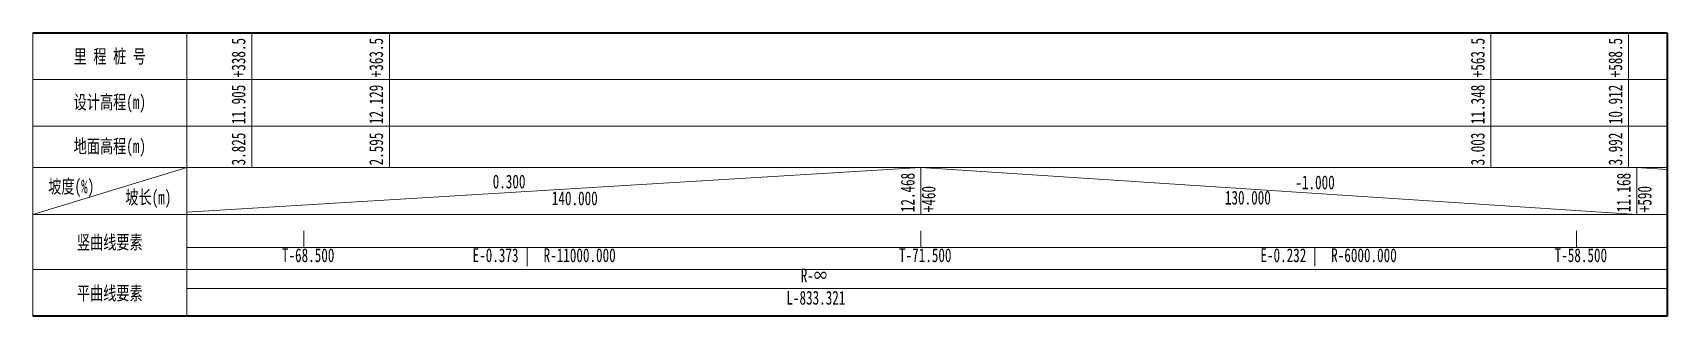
# Model space of a CAD drawing. Extents: x -2611510 to 954358, y -247163 to 181535.
# Drawn here: x 107520 to 404308, y -143113 to -91613 of the extents above; entities that cross this region are included whole.
import ezdxf
from ezdxf.enums import TextEntityAlignment as Align

# ---------------------------------------------------------------- set-up
doc = ezdxf.new("R2010")
doc.units = 0
doc.linetypes.add('DASH', pattern=[0.35, 0.25, -0.1])
doc.layers.add('地铁', color=4, linetype='Continuous')
for name, color, linetype, lineweight in [('文字', 7, 'Continuous', 15), ('表格粗线', 7, 'Continuous', 35), ('表格细线', 1, 'Continuous', 18)]:
    doc.layers.add(name, color=color, linetype=linetype, lineweight=lineweight)
doc.styles.get("Standard").update_dxf_attribs({"font": '仿宋_GB2312.TTF', "width": 0.7})

msp = doc.modelspace()

# ---------------------------------------------------------------- texts
at = {"layer": '文字', "width": 0.7}
for s, p in [('里 程 桩 号', (121520.2, -95863.2)), ('设计高程(m)', (121520.2, -104363.2)), ('地面高程(m)', (121520.2, -112363.2)), ('竖曲线要素', (121520.2, -129613.2)), ('平曲线要素', (121520.2, -138863.2))]:
    msp.add_text(s, height=2500, dxfattribs=at).set_placement(p, align=Align.MIDDLE)
for s, p in [('+338.5', (146881.5, -99713.2)), ('+363.5', (171881.5, -99713.2)), ('+563.5', (371881.5, -99713.2)), ('+588.5', (396881.5, -99713.2)), ('11.905', (146881.5, -108213.2)), ('12.129', (171881.5, -108213.2)), ('11.348', (371881.5, -108213.2)), ('10.912', (396881.5, -108213.2)), ('3.825', (146881.5, -115713.2)), ('2.595', (171881.5, -115713.2)), ('3.003', (371881.5, -115713.2)), ('3.992', (396881.5, -115713.2)), ('12.468', (268381.5, -124213.2)), ('11.168', (398381.5, -124213.2)), ('+460', (272181.5, -124213.2)), ('+590', (402181.5, -124213.2))]:
    msp.add_text(s, height=2500, rotation=90, dxfattribs=at).set_placement(p, align=Align.BOTTOM_LEFT)
for s, p in [('坡度(%)', (114520.2, -119525.8)), ('坡长(m)', (128520.2, -121502.4))]:
    msp.add_text(s, height=2500, dxfattribs=at).set_placement(p, align=Align.MIDDLE_CENTER)
for s, p in [('0.300', (191037.8, -120635.6)), ('-1.000', (336781.5, -120790.7)), ('140.000', (201781.5, -123680.5)), ('130.000', (323987.8, -123567.3)), ('T-68.500', (152773.6, -134017.9)), ('E-0.373', (187392.4, -134017.9)), ('R-11000.000', (200281.5, -134017.9)), ('T-71.500', (264816.5, -134017.9)), ('E-0.232', (330432.1, -134017.9)), ('R-6000.000', (343281.5, -134017.9)), ('T-58.500', (383850.6, -134017.9)), ('R-∞', (246977.8, -137691.8))]:
    msp.add_text(s, height=2500, dxfattribs=at).set_placement(p, align=Align.BOTTOM_LEFT)
msp.add_text('L-833.321', height=2500, dxfattribs=at).set_placement((244363.6, -138491.8), align=Align.TOP_LEFT)

# ---------------------------------------------------------------- blocks, each defined once
blk = doc.blocks.new('天津2000地铁')
blk.add_xline((-17953.76, -215332.13), (-0.996537206, 0.083148049))
blk.add_xline((-17953.76, -215332.13), (-0.996537206, 0.083148049))
at = {"layer": '地铁', "color": 8, "linetype": 'DASH', "ltscale": 10000}
for p, q in [((-1.95, 38.82), (-1.78, 39.81)), ((-1.78, 39.81), (-1.71, 40.24)), ((-1.6, 38.76), (-1.44, 39.75)), ((-1.44, 39.75), (-1.36, 40.21)), ((3.83, 37.87), (3.99, 38.85)), ((3.99, 38.85), (4.14, 39.75)), ((4.17, 37.81), (4.33, 38.79)), ((4.33, 38.79), (4.49, 39.72)), ((49.89, 35.49), (49.88, 35.93)), ((50.24, 35.5), (50.23, 35.9)), ((49.9, 34.49), (49.89, 35.49)), ((49.91, 33.5), (49.9, 34.49)), ((49.93, 32.5), (49.91, 33.5)), ((50.25, 34.5), (50.24, 35.5)), ((50.26, 33.5), (50.25, 34.5)), ((50.28, 32.5), (50.26, 33.5)), ((55.75, 34.57), (55.74, 35.44)), ((55.76, 33.57), (55.75, 34.57)), ((55.78, 32.57), (55.76, 33.57)), ((56.1, 34.58), (56.09, 35.42)), ((56.11, 33.58), (56.1, 34.58)), ((56.13, 32.57), (56.11, 33.58)), ((49.94, 31.5), (49.93, 32.5)), ((49.95, 30.51), (49.94, 31.5)), ((49.96, 29.51), (49.95, 30.51)), ((50.29, 31.51), (50.28, 32.5)), ((50.3, 30.51), (50.29, 31.51)), ((50.31, 29.51), (50.3, 30.51)), ((55.79, 31.57), (55.78, 32.57)), ((55.8, 30.56), (55.79, 31.57)), ((55.81, 29.56), (55.8, 30.56)), ((56.14, 31.57), (56.13, 32.57)), ((56.15, 30.57), (56.14, 31.57)), ((56.16, 29.57), (56.15, 30.57)), ((49.97, 28.51), (49.96, 29.51)), ((49.98, 27.51), (49.97, 28.51)), ((49.99, 26.52), (49.98, 27.51)), ((50.32, 28.51), (50.31, 29.51)), ((50.33, 27.52), (50.32, 28.51)), ((50.34, 26.52), (50.33, 27.52)), ((55.82, 28.56), (55.81, 29.56)), ((55.83, 27.56), (55.82, 28.56)), ((55.83, 26.56), (55.83, 27.56)), ((56.17, 28.56), (56.16, 29.57)), ((56.18, 27.56), (56.17, 28.56)), ((56.18, 26.56), (56.18, 27.56)), ((49.99, 25.52), (49.99, 26.52)), ((50, 24.52), (49.99, 25.52)), ((50, 23.53), (50, 24.52)), ((50.34, 25.52), (50.34, 26.52)), ((50.35, 24.52), (50.34, 25.52)), ((50.35, 23.53), (50.35, 24.52)), ((55.84, 25.55), (55.83, 26.55)), ((55.85, 24.55), (55.84, 25.55)), ((55.85, 23.55), (55.85, 24.55)), ((56.19, 25.56), (56.18, 26.56)), ((56.2, 24.55), (56.19, 25.56)), ((56.2, 23.55), (56.2, 24.55)), ((50, 22.53), (50, 23.53)), ((50.01, 21.53), (50, 22.53)), ((50.01, 20.54), (50.01, 21.53)), ((50.35, 22.53), (50.35, 23.53)), ((50.36, 21.53), (50.35, 22.53)), ((50.36, 20.54), (50.36, 21.53)), ((55.85, 22.54), (55.85, 23.55)), ((55.86, 21.54), (55.85, 22.54)), ((55.86, 20.54), (55.86, 21.54)), ((56.2, 22.55), (56.2, 23.55)), ((56.21, 21.54), (56.2, 22.55)), ((56.21, 20.54), (56.21, 21.54)), ((50, 17.55), (50.01, 18.54)), ((50.01, 19.54), (50.01, 20.54)), ((50.01, 18.54), (50.01, 19.54)), ((50.35, 17.55), (50.36, 18.54)), ((50.36, 19.54), (50.36, 20.54)), ((50.36, 18.54), (50.36, 19.54)), ((55.85, 17.53), (55.86, 18.53)), ((55.86, 19.54), (55.86, 20.54)), ((55.86, 18.53), (55.86, 19.54)), ((56.2, 17.53), (56.21, 18.53)), ((56.21, 19.53), (56.21, 20.54)), ((56.21, 18.53), (56.21, 19.53)), ((49.99, 15.55), (50, 16.55)), ((50, 16.55), (50, 17.55)), ((50.34, 15.55), (50.35, 16.55)), ((50.35, 16.55), (50.35, 17.55)), ((55.84, 15.52), (55.85, 16.53)), ((55.85, 16.53), (55.85, 17.53)), ((56.19, 15.52), (56.2, 16.52)), ((56.2, 16.52), (56.2, 17.53)), ((-7.46, -0.7), (-7.35, 0.3)), ((-7.35, 0.3), (-7.23, 1.3)), ((-7.23, 1.3), (-7.12, 2.29)), ((-7.12, -0.74), (-7, 0.26)), ((-7, 0.26), (-6.88, 1.26)), ((-6.88, 1.26), (-6.77, 2.25)), ((-1.54, -0.37), (-1.42, 0.62)), ((-1.42, 0.62), (-1.31, 1.61)), ((-1.19, -0.41), (-1.07, 0.58)), ((-1.07, 0.58), (-0.96, 1.57)), ((-7.8, -3.69), (-7.69, -2.69)), ((-7.69, -2.69), (-7.58, -1.69)), ((-7.58, -1.69), (-7.46, -0.7)), ((-7.45, -3.73), (-7.34, -2.73)), ((-7.34, -2.73), (-7.23, -1.73)), ((-7.23, -1.73), (-7.12, -0.74)), ((-1.88, -3.34), (-1.76, -2.35)), ((-1.76, -2.35), (-1.65, -1.36)), ((-1.65, -1.36), (-1.54, -0.37)), ((-1.53, -3.38), (-1.42, -2.39)), ((-1.42, -2.39), (-1.3, -1.4)), ((-1.3, -1.4), (-1.19, -0.41)), ((-8.13, -6.68), (-8.02, -5.68)), ((-8.02, -5.68), (-7.91, -4.68)), ((-7.91, -4.68), (-7.8, -3.69)), ((-7.78, -6.72), (-7.67, -5.72)), ((-7.67, -5.72), (-7.56, -4.72)), ((-7.56, -4.72), (-7.45, -3.73)), ((-2.2, -6.31), (-2.1, -5.32)), ((-2.1, -5.32), (-1.99, -4.33)), ((-1.99, -4.33), (-1.88, -3.34)), ((-1.86, -6.35), (-1.75, -5.36)), ((-1.75, -5.36), (-1.64, -4.37)), ((-1.64, -4.37), (-1.53, -3.38)), ((-8.45, -9.67), (-8.34, -8.68)), ((-8.34, -8.68), (-8.23, -7.68)), ((-8.23, -7.68), (-8.13, -6.68)), ((-8.1, -9.71), (-7.99, -8.71)), ((-7.99, -8.71), (-7.89, -7.71)), ((-7.89, -7.71), (-7.78, -6.72)), ((-2.52, -9.29), (-2.42, -8.3)), ((-2.42, -8.3), (-2.31, -7.31)), ((-2.31, -7.31), (-2.2, -6.31)), ((-2.17, -9.32), (-2.07, -8.33)), ((-2.07, -8.33), (-1.96, -7.34)), ((-1.96, -7.34), (-1.86, -6.35)), ((-8.75, -12.67), (-8.65, -11.67)), ((-8.65, -11.67), (-8.55, -10.67)), ((-8.55, -10.67), (-8.45, -9.67)), ((-8.41, -12.7), (-8.3, -11.7)), ((-8.3, -11.7), (-8.2, -10.71)), ((-8.2, -10.71), (-8.1, -9.71)), ((-2.83, -12.26), (-2.73, -11.27)), ((-2.73, -11.27), (-2.63, -10.28)), ((-2.63, -10.28), (-2.52, -9.29)), ((-2.48, -12.3), (-2.38, -11.31)), ((-2.38, -11.31), (-2.28, -10.32)), ((-2.28, -10.32), (-2.17, -9.32)), ((-9.05, -15.66), (-8.96, -14.66)), ((-8.96, -14.66), (-8.85, -13.66)), ((-8.85, -13.66), (-8.75, -12.67)), ((-8.71, -15.69), (-8.61, -14.7)), ((-8.61, -14.7), (-8.51, -13.7)), ((-8.51, -13.7), (-8.41, -12.7)), ((-3.13, -15.24), (-3.03, -14.25)), ((-3.03, -14.25), (-2.93, -13.26)), ((-2.93, -13.26), (-2.83, -12.26)), ((-2.79, -15.28), (-2.69, -14.28)), ((-2.69, -14.28), (-2.59, -13.29)), ((-2.59, -13.29), (-2.48, -12.3)), ((-9.35, -18.65), (-9.25, -17.65)), ((-9.25, -17.65), (-9.15, -16.66)), ((-9.15, -16.66), (-9.05, -15.66)), ((-9, -18.69), (-8.9, -17.69)), ((-8.9, -17.69), (-8.8, -16.69)), ((-8.8, -16.69), (-8.71, -15.69)), ((-3.43, -18.22), (-3.33, -17.23)), ((-3.33, -17.23), (-3.23, -16.23)), ((-3.23, -16.23), (-3.13, -15.24)), ((-3.08, -18.25), (-2.98, -17.26)), ((-2.98, -17.26), (-2.88, -16.27)), ((-2.88, -16.27), (-2.79, -15.28)), ((-9.63, -21.65), (-9.54, -20.65)), ((-9.54, -20.65), (-9.44, -19.65)), ((-9.44, -19.65), (-9.35, -18.65)), ((-9.28, -21.68), (-9.19, -20.68)), ((-9.19, -20.68), (-9.1, -19.68)), ((-9.1, -19.68), (-9, -18.69)), ((-3.71, -21.2), (-3.62, -20.21)), ((-3.62, -20.21), (-3.52, -19.21)), ((-3.52, -19.21), (-3.43, -18.22)), ((-3.37, -21.23), (-3.27, -20.24)), ((-3.27, -20.24), (-3.18, -19.25)), ((-3.18, -19.25), (-3.08, -18.25)), ((48.96, -20.91), (49.01, -19.91)), ((49.01, -19.91), (49.06, -18.92)), ((49.3, -20.93), (49.36, -19.93)), ((49.36, -19.93), (49.4, -18.93)), ((54.8, -21.21), (54.85, -20.21)), ((54.85, -20.21), (54.9, -19.21)), ((55.15, -21.23), (55.2, -20.22)), ((55.2, -20.22), (55.25, -19.22)), ((-9.91, -24.64), (-9.82, -23.64)), ((-9.82, -23.64), (-9.73, -22.64)), ((-9.73, -22.64), (-9.63, -21.65)), ((-9.56, -24.67), (-9.47, -23.67)), ((-9.47, -23.67), (-9.38, -22.68)), ((-9.38, -22.68), (-9.28, -21.68)), ((-4, -24.18), (-3.9, -23.19)), ((-3.9, -23.19), (-3.81, -22.19)), ((-3.81, -22.19), (-3.71, -21.2)), ((-3.65, -24.21), (-3.55, -23.22)), ((-3.55, -23.22), (-3.46, -22.23)), ((-3.46, -22.23), (-3.37, -21.23)), ((48.8, -23.89), (48.85, -22.9)), ((48.85, -22.9), (48.9, -21.9)), ((48.9, -21.9), (48.96, -20.91)), ((49.15, -23.91), (49.2, -22.92)), ((49.2, -22.92), (49.25, -21.92)), ((49.25, -21.92), (49.3, -20.93)), ((54.64, -24.21), (54.69, -23.21)), ((54.69, -23.21), (54.75, -22.21)), ((54.75, -22.21), (54.8, -21.21)), ((54.99, -24.23), (55.04, -23.23)), ((55.04, -23.23), (55.1, -22.23)), ((55.1, -22.23), (55.15, -21.23)), ((-10.19, -27.63), (-10.1, -26.63)), ((-10.1, -26.63), (-10, -25.64)), ((-10, -25.64), (-9.91, -24.64)), ((-9.84, -27.66), (-9.75, -26.67)), ((-9.75, -26.67), (-9.66, -25.67)), ((-9.66, -25.67), (-9.56, -24.67)), ((-4.27, -27.16), (-4.18, -26.17)), ((-4.18, -26.17), (-4.09, -25.17)), ((-4.09, -25.17), (-4, -24.18)), ((-3.92, -27.19), (-3.83, -26.2)), ((-3.83, -26.2), (-3.74, -25.21)), ((-3.74, -25.21), (-3.65, -24.21)), ((48.63, -26.88), (48.69, -25.88)), ((48.69, -25.88), (48.74, -24.89)), ((48.74, -24.89), (48.8, -23.89)), ((48.98, -26.9), (49.03, -25.9)), ((49.03, -25.9), (49.09, -24.91)), ((49.09, -24.91), (49.15, -23.91)), ((54.47, -27.22), (54.53, -26.22)), ((54.53, -26.22), (54.58, -25.21)), ((54.58, -25.21), (54.64, -24.21)), ((54.82, -27.24), (54.88, -26.24)), ((54.88, -26.24), (54.93, -25.23)), ((54.93, -25.23), (54.99, -24.23)), ((-10.46, -30.62), (-10.37, -29.63)), ((-10.37, -29.63), (-10.28, -28.63)), ((-10.28, -28.63), (-10.19, -27.63)), ((-10.11, -30.66), (-10.02, -29.66)), ((-10.02, -29.66), (-9.93, -28.66)), ((-9.93, -28.66), (-9.84, -27.66)), ((-4.54, -30.15), (-4.45, -29.15)), ((-4.45, -29.15), (-4.36, -28.16)), ((-4.36, -28.16), (-4.27, -27.16)), ((-4.19, -30.18), (-4.1, -29.18)), ((-4.1, -29.18), (-4.01, -28.19)), ((-4.01, -28.19), (-3.92, -27.19)), ((48.45, -29.86), (48.51, -28.87)), ((48.51, -28.87), (48.57, -27.87)), ((48.57, -27.87), (48.63, -26.88)), ((48.8, -29.88), (48.86, -28.89)), ((48.86, -28.89), (48.92, -27.89)), ((48.92, -27.89), (48.98, -26.9)), ((54.29, -30.22), (54.35, -29.22)), ((54.35, -29.22), (54.41, -28.22)), ((54.41, -28.22), (54.47, -27.22)), ((54.64, -30.24), (54.7, -29.24)), ((54.7, -29.24), (54.76, -28.24)), ((54.76, -28.24), (54.82, -27.24)), ((-10.72, -33.62), (-10.63, -32.62)), ((-10.63, -32.62), (-10.54, -31.62)), ((-10.54, -31.62), (-10.46, -30.62)), ((-10.28, -32.65), (-10.2, -31.65)), ((-10.2, -31.65), (-10.11, -30.66)), ((-4.8, -33.13), (-4.72, -32.14)), ((-4.72, -32.14), (-4.63, -31.14)), ((-4.63, -31.14), (-4.54, -30.15)), ((-4.46, -33.16), (-4.37, -32.17)), ((-4.37, -32.17), (-4.28, -31.17)), ((-4.28, -31.17), (-4.19, -30.18)), ((48.26, -32.85), (48.33, -31.85)), ((48.33, -31.85), (48.39, -30.86)), ((48.39, -30.86), (48.45, -29.86)), ((48.61, -32.87), (48.67, -31.87)), ((48.67, -31.87), (48.74, -30.88)), ((48.74, -30.88), (48.8, -29.88)), ((54.1, -33.22), (54.16, -32.22)), ((54.16, -32.22), (54.23, -31.22)), ((54.23, -31.22), (54.29, -30.22)), ((54.45, -33.25), (54.51, -32.25)), ((54.51, -32.25), (54.58, -31.24)), ((54.58, -31.24), (54.64, -30.24)), ((-10.98, -36.61), (-10.89, -35.61)), ((-10.89, -35.61), (-10.81, -34.61)), ((-10.81, -34.61), (-10.72, -33.62)), ((-10.54, -35.64), (-10.46, -34.64)), ((-10.46, -34.64), (-10.37, -33.65)), ((-10.37, -33.65), (-10.28, -32.65)), ((-5.07, -36.12), (-4.98, -35.12)), ((-4.98, -35.12), (-4.89, -34.13)), ((-4.89, -34.13), (-4.8, -33.13)), ((-4.72, -36.15), (-4.63, -35.15)), ((-4.63, -35.15), (-4.54, -34.16)), ((-4.54, -34.16), (-4.46, -33.16)), ((48.07, -35.83), (48.13, -34.84)), ((48.13, -34.84), (48.2, -33.84)), ((48.2, -33.84), (48.26, -32.85)), ((48.42, -35.86), (48.48, -34.86)), ((48.48, -34.86), (48.55, -33.86)), ((48.55, -33.86), (48.61, -32.87)), ((53.9, -36.22), (53.97, -35.22)), ((53.97, -35.22), (54.04, -34.22)), ((54.04, -34.22), (54.1, -33.22)), ((54.25, -36.25), (54.32, -35.25)), ((54.32, -35.25), (54.38, -34.25)), ((54.38, -34.25), (54.45, -33.25)), ((-11.15, -38.6), (-11.07, -37.61)), ((-11.07, -37.61), (-10.98, -36.61)), ((-10.8, -38.63), (-10.72, -37.64)), ((-10.72, -37.64), (-10.63, -36.64)), ((-10.63, -36.64), (-10.54, -35.64)), ((-5.32, -39.1), (-5.24, -38.11)), ((-5.24, -38.11), (-5.15, -37.11)), ((-5.15, -37.11), (-5.07, -36.12)), ((-4.97, -39.13), (-4.89, -38.14)), ((-4.89, -38.14), (-4.8, -37.14)), ((-4.8, -37.14), (-4.72, -36.15)), ((47.86, -38.82), (47.93, -37.82)), ((47.93, -37.82), (48, -36.83)), ((48, -36.83), (48.07, -35.83)), ((48.21, -38.84), (48.28, -37.85)), ((48.28, -37.85), (48.35, -36.85)), ((48.35, -36.85), (48.42, -35.86)), ((53.7, -39.22), (53.77, -38.22)), ((53.77, -38.22), (53.84, -37.22)), ((53.84, -37.22), (53.9, -36.22)), ((54.05, -39.25), (54.12, -38.25)), ((54.12, -38.25), (54.18, -37.25)), ((54.18, -37.25), (54.25, -36.25)), ((-11.41, -41.6), (-11.32, -40.6)), ((-11.32, -40.6), (-11.24, -39.6)), ((-11.24, -39.6), (-11.15, -38.6)), ((-11.06, -41.62), (-10.97, -40.63)), ((-10.97, -40.63), (-10.89, -39.63)), ((-10.89, -39.63), (-10.8, -38.63)), ((-5.58, -42.09), (-5.49, -41.09)), ((-5.49, -41.09), (-5.41, -40.1)), ((-5.41, -40.1), (-5.32, -39.1)), ((-5.23, -42.12), (-5.14, -41.12)), ((-5.14, -41.12), (-5.06, -40.13)), ((-5.06, -40.13), (-4.97, -39.13)), ((47.65, -41.8), (47.72, -40.81)), ((47.72, -40.81), (47.79, -39.81)), ((47.79, -39.81), (47.86, -38.82)), ((48, -41.83), (48.07, -40.83)), ((48.07, -40.83), (48.14, -39.84)), ((48.14, -39.84), (48.21, -38.84)), ((53.49, -42.22), (53.56, -41.22)), ((53.56, -41.22), (53.63, -40.22)), ((53.63, -40.22), (53.7, -39.22)), ((53.84, -42.25), (53.91, -41.25)), ((53.91, -41.25), (53.98, -40.25)), ((53.98, -40.25), (54.05, -39.25)), ((-11.66, -44.59), (-11.58, -43.59)), ((-11.58, -43.59), (-11.49, -42.59)), ((-11.49, -42.59), (-11.41, -41.6)), ((-11.31, -44.62), (-11.23, -43.62)), ((-11.23, -43.62), (-11.14, -42.62)), ((-11.14, -42.62), (-11.06, -41.62)), ((-5.83, -45.08), (-5.75, -44.08)), ((-5.75, -44.08), (-5.66, -43.08)), ((-5.66, -43.08), (-5.58, -42.09)), ((-5.48, -45.11), (-5.4, -44.11)), ((-5.4, -44.11), (-5.31, -43.11)), ((-5.31, -43.11), (-5.23, -42.12)), ((47.43, -44.79), (47.51, -43.79)), ((47.51, -43.79), (47.58, -42.8)), ((47.58, -42.8), (47.65, -41.8)), ((47.78, -44.81), (47.86, -43.82)), ((47.86, -43.82), (47.93, -42.82)), ((47.93, -42.82), (48, -41.83)), ((53.27, -45.22), (53.34, -44.22)), ((53.34, -44.22), (53.41, -43.22)), ((53.41, -43.22), (53.49, -42.22)), ((53.62, -45.25), (53.69, -44.25)), ((53.69, -44.25), (53.76, -43.25)), ((53.76, -43.25), (53.84, -42.25)), ((-11.91, -47.58), (-11.83, -46.58)), ((-11.83, -46.58), (-11.74, -45.58)), ((-11.74, -45.58), (-11.66, -44.59)), ((-11.56, -47.61), (-11.48, -46.61)), ((-11.48, -46.61), (-11.39, -45.61)), ((-11.39, -45.61), (-11.31, -44.62)), ((-6.08, -48.07), (-6, -47.07)), ((-6, -47.07), (-5.91, -46.07)), ((-5.91, -46.07), (-5.83, -45.08)), ((-5.73, -48.09), (-5.65, -47.1)), ((-5.65, -47.1), (-5.56, -46.1)), ((-5.56, -46.1), (-5.48, -45.11)), ((47.21, -47.77), (47.29, -46.78)), ((47.29, -46.78), (47.36, -45.78)), ((47.36, -45.78), (47.43, -44.79)), ((47.56, -47.8), (47.64, -46.81)), ((47.64, -46.81), (47.71, -45.81)), ((47.71, -45.81), (47.78, -44.81)), ((53.04, -48.22), (53.12, -47.22)), ((53.12, -47.22), (53.19, -46.22)), ((53.19, -46.22), (53.27, -45.22)), ((53.39, -48.24), (53.47, -47.25)), ((53.47, -47.25), (53.54, -46.25)), ((53.54, -46.25), (53.62, -45.25)), ((-12.16, -50.57), (-12.08, -49.57)), ((-12.08, -49.57), (-11.99, -48.57)), ((-11.99, -48.57), (-11.91, -47.58)), ((-11.81, -50.6), (-11.73, -49.6)), ((-11.73, -49.6), (-11.64, -48.6)), ((-11.64, -48.6), (-11.56, -47.61)), ((-6.33, -51.05), (-6.25, -50.06)), ((-6.25, -50.06), (-6.16, -49.06)), ((-6.16, -49.06), (-6.08, -48.07)), ((-5.98, -51.08), (-5.9, -50.09)), ((-5.9, -50.09), (-5.81, -49.09)), ((-5.81, -49.09), (-5.73, -48.09)), ((46.98, -50.76), (47.06, -49.77)), ((47.06, -49.77), (47.14, -48.77)), ((47.14, -48.77), (47.21, -47.77)), ((47.33, -50.79), (47.41, -49.79)), ((47.41, -49.79), (47.48, -48.8)), ((47.48, -48.8), (47.56, -47.8)), ((52.82, -51.21), (52.89, -50.22)), ((52.89, -50.22), (52.97, -49.22)), ((52.97, -49.22), (53.04, -48.22)), ((53.16, -51.24), (53.24, -50.24)), ((53.24, -50.24), (53.32, -49.24)), ((53.32, -49.24), (53.39, -48.24)), ((-48.1, -481.3), (-12.33, -52.56)), ((-47.75, -481.34), (-11.98, -52.59)), ((-42.28, -481.88), (-6.5, -53.05)), ((-41.93, -481.91), (-6.15, -53.08)), ((-12.33, -52.56), (-12.24, -51.56)), ((-12.24, -51.56), (-12.16, -50.57)), ((-11.98, -52.59), (-11.89, -51.59)), ((-11.89, -51.59), (-11.81, -50.6)), ((-6.5, -53.05), (-6.41, -52.05)), ((-6.41, -52.05), (-6.33, -51.05)), ((-6.15, -53.08), (-6.06, -52.08)), ((-6.06, -52.08), (-5.98, -51.08)), ((46.75, -53.75), (46.83, -52.75)), ((46.83, -52.75), (46.91, -51.76)), ((46.91, -51.76), (46.98, -50.76)), ((47.1, -53.77), (47.18, -52.78)), ((47.18, -52.78), (47.25, -51.78)), ((47.25, -51.78), (47.33, -50.79)), ((52.58, -54.21), (52.66, -53.21)), ((52.66, -53.21), (52.74, -52.21)), ((52.74, -52.21), (52.82, -51.21)), ((52.93, -54.24), (53.01, -53.24)), ((53.01, -53.24), (53.09, -52.24)), ((53.09, -52.24), (53.16, -51.24)), ((46.51, -56.73), (46.59, -55.74)), ((46.59, -55.74), (46.67, -54.74)), ((46.67, -54.74), (46.75, -53.75)), ((46.86, -56.76), (46.94, -55.77)), ((46.94, -55.77), (47.02, -54.77)), ((47.02, -54.77), (47.1, -53.77)), ((52.34, -57.2), (52.42, -56.2)), ((52.42, -56.2), (52.5, -55.21)), ((52.5, -55.21), (52.58, -54.21)), ((52.69, -57.23), (52.77, -56.23)), ((52.77, -56.23), (52.85, -55.23)), ((52.85, -55.23), (52.93, -54.24)), ((46.27, -59.72), (46.35, -58.73)), ((46.35, -58.73), (46.43, -57.73)), ((46.43, -57.73), (46.51, -56.73)), ((46.62, -59.75), (46.7, -58.75)), ((46.7, -58.75), (46.78, -57.76)), ((46.78, -57.76), (46.86, -56.76)), ((52.1, -60.2), (52.18, -59.2)), ((52.18, -59.2), (52.26, -58.2)), ((52.26, -58.2), (52.34, -57.2)), ((52.45, -60.22), (52.53, -59.23)), ((52.53, -59.23), (52.61, -58.23)), ((52.61, -58.23), (52.69, -57.23)), ((46.03, -62.71), (46.11, -61.71)), ((46.11, -61.71), (46.19, -60.72)), ((46.19, -60.72), (46.27, -59.72)), ((46.38, -62.74), (46.46, -61.74)), ((46.46, -61.74), (46.54, -60.75)), ((46.54, -60.75), (46.62, -59.75)), ((51.86, -63.19), (51.94, -62.19)), ((51.94, -62.19), (52.02, -61.19)), ((52.02, -61.19), (52.1, -60.2)), ((52.21, -63.22), (52.29, -62.22)), ((52.29, -62.22), (52.37, -61.22)), ((52.37, -61.22), (52.45, -60.22)), ((45.78, -65.7), (45.86, -64.7)), ((45.86, -64.7), (45.95, -63.7)), ((45.95, -63.7), (46.03, -62.71)), ((46.13, -65.73), (46.21, -64.73)), ((46.21, -64.73), (46.29, -63.73)), ((46.29, -63.73), (46.38, -62.74)), ((51.61, -66.18), (51.69, -65.18)), ((51.69, -65.18), (51.78, -64.18)), ((51.78, -64.18), (51.86, -63.19)), ((51.96, -66.21), (52.04, -65.21)), ((52.04, -65.21), (52.12, -64.21)), ((52.12, -64.21), (52.21, -63.22)), ((45.53, -68.69), (45.62, -67.69)), ((45.62, -67.69), (45.7, -66.69)), ((45.7, -66.69), (45.78, -65.7)), ((45.88, -68.71), (45.96, -67.72)), ((45.96, -67.72), (46.05, -66.72)), ((46.05, -66.72), (46.13, -65.73)), ((51.36, -69.17), (51.45, -68.17)), ((51.45, -68.17), (51.53, -67.18)), ((51.53, -67.18), (51.61, -66.18)), ((51.71, -69.2), (51.79, -68.2)), ((51.79, -68.2), (51.88, -67.21)), ((51.88, -67.21), (51.96, -66.21)), ((45.28, -71.67), (45.37, -70.68)), ((45.37, -70.68), (45.45, -69.68)), ((45.45, -69.68), (45.53, -68.69)), ((45.63, -71.7), (45.72, -70.71)), ((45.72, -70.71), (45.8, -69.71)), ((45.8, -69.71), (45.88, -68.71)), ((51.11, -72.16), (51.2, -71.16)), ((51.2, -71.16), (51.28, -70.17)), ((51.28, -70.17), (51.36, -69.17)), ((51.46, -72.19), (51.55, -71.19)), ((51.55, -71.19), (51.63, -70.2)), ((51.63, -70.2), (51.71, -69.2)), ((10.62, -487.13), (45.12, -73.67)), ((10.97, -487.17), (45.47, -73.7)), ((16.44, -487.71), (50.95, -74.15)), ((16.79, -487.75), (51.3, -74.18)), ((45.12, -73.67), (45.2, -72.67)), ((45.2, -72.67), (45.28, -71.67)), ((45.47, -73.7), (45.55, -72.7)), ((45.55, -72.7), (45.63, -71.7)), ((50.95, -74.15), (51.03, -73.16)), ((51.03, -73.16), (51.11, -72.16)), ((51.3, -74.18), (51.38, -73.19)), ((51.38, -73.19), (51.46, -72.19)), ((-33.61, -382.2), (19.01, -386.59)), ((-33.59, -381.95), (19.03, -386.34)), ((-33.85, -385.09), (18.77, -389.48)), ((-33.83, -384.84), (18.79, -389.23)), ((-45.4, -449.01), (-45.32, -448.01)), ((-45.06, -449.04), (-44.97, -448.04)), ((-45.65, -452), (-45.57, -451)), ((-45.57, -451), (-45.49, -450.01)), ((-45.49, -450.01), (-45.4, -449.01)), ((-45.31, -452.03), (-45.22, -451.03)), ((-45.22, -451.03), (-45.14, -450.04)), ((-45.14, -450.04), (-45.06, -449.04)), ((-39.74, -451.49), (-39.66, -450.49)), ((-39.66, -450.49), (-39.58, -449.5)), ((-39.58, -449.5), (-39.49, -448.5)), ((-39.39, -451.52), (-39.31, -450.52)), ((-39.31, -450.52), (-39.23, -449.53)), ((-39.23, -449.53), (-39.14, -448.53)), ((-45.9, -454.99), (-45.82, -453.99)), ((-45.82, -453.99), (-45.74, -453)), ((-45.74, -453), (-45.65, -452)), ((-45.55, -455.02), (-45.47, -454.02)), ((-45.47, -454.02), (-45.39, -453.03)), ((-45.39, -453.03), (-45.31, -452.03)), ((-39.99, -454.48), (-39.91, -453.48)), ((-39.91, -453.48), (-39.82, -452.49)), ((-39.82, -452.49), (-39.74, -451.49)), ((-39.64, -454.51), (-39.56, -453.51)), ((-39.56, -453.51), (-39.48, -452.51)), ((-39.48, -452.51), (-39.39, -451.52)), ((13.32, -454.8), (13.4, -453.8)), ((13.4, -453.8), (13.48, -452.81)), ((13.67, -454.83), (13.75, -453.83)), ((13.75, -453.83), (13.83, -452.84)), ((19.23, -454.29), (19.31, -453.29)), ((19.58, -454.32), (19.66, -453.32)), ((-46.15, -457.98), (-46.07, -456.99)), ((-46.07, -456.99), (-45.99, -455.99)), ((-45.99, -455.99), (-45.9, -454.99)), ((-45.8, -458.01), (-45.72, -457.01)), ((-45.72, -457.01), (-45.64, -456.02)), ((-45.64, -456.02), (-45.55, -455.02)), ((-40.24, -457.47), (-40.15, -456.47)), ((-40.15, -456.47), (-40.07, -455.47)), ((-40.07, -455.47), (-39.99, -454.48)), ((-39.89, -457.49), (-39.81, -456.5)), ((-39.81, -456.5), (-39.72, -455.5)), ((-39.72, -455.5), (-39.64, -454.51)), ((13.07, -457.79), (13.15, -456.79)), ((13.15, -456.79), (13.23, -455.8)), ((13.23, -455.8), (13.32, -454.8)), ((13.42, -457.82), (13.5, -456.82)), ((13.5, -456.82), (13.58, -455.82)), ((13.58, -455.82), (13.67, -454.83)), ((18.98, -457.28), (19.06, -456.28)), ((19.06, -456.28), (19.15, -455.29)), ((19.15, -455.29), (19.23, -454.29)), ((19.33, -457.31), (19.41, -456.31)), ((19.41, -456.31), (19.5, -455.32)), ((19.5, -455.32), (19.58, -454.32)), ((-46.39, -460.98), (-46.31, -459.98)), ((-46.31, -459.98), (-46.23, -458.98)), ((-46.23, -458.98), (-46.15, -457.98)), ((-46.05, -461), (-45.96, -460.01)), ((-45.96, -460.01), (-45.88, -459.01)), ((-45.88, -459.01), (-45.8, -458.01)), ((-40.48, -460.45), (-40.4, -459.46)), ((-40.4, -459.46), (-40.32, -458.46)), ((-40.32, -458.46), (-40.24, -457.47)), ((-40.13, -460.48), (-40.05, -459.49)), ((-40.05, -459.49), (-39.97, -458.49)), ((-39.97, -458.49), (-39.89, -457.49)), ((12.82, -460.78), (12.9, -459.78)), ((12.9, -459.78), (12.98, -458.78)), ((12.98, -458.78), (13.07, -457.79)), ((13.17, -460.81), (13.25, -459.81)), ((13.25, -459.81), (13.33, -458.81)), ((13.33, -458.81), (13.42, -457.82)), ((18.73, -460.27), (18.81, -459.27)), ((18.81, -459.27), (18.9, -458.28)), ((18.9, -458.28), (18.98, -457.28)), ((19.08, -460.3), (19.16, -459.3)), ((19.16, -459.3), (19.25, -458.31)), ((19.25, -458.31), (19.33, -457.31)), ((-46.64, -463.97), (-46.56, -462.97)), ((-46.56, -462.97), (-46.48, -461.97)), ((-46.48, -461.97), (-46.39, -460.98)), ((-46.21, -463), (-46.13, -462)), ((-46.13, -462), (-46.05, -461)), ((-40.73, -463.44), (-40.64, -462.45)), ((-40.64, -462.45), (-40.56, -461.45)), ((-40.56, -461.45), (-40.48, -460.45)), ((-40.38, -463.47), (-40.3, -462.47)), ((-40.3, -462.47), (-40.21, -461.48)), ((-40.21, -461.48), (-40.13, -460.48)), ((12.56, -463.76), (12.65, -462.77)), ((12.65, -462.77), (12.73, -461.77)), ((12.73, -461.77), (12.82, -460.78)), ((12.91, -463.79), (13, -462.8)), ((13, -462.8), (13.08, -461.8)), ((13.08, -461.8), (13.17, -460.81)), ((18.48, -463.26), (18.56, -462.26)), ((18.56, -462.26), (18.65, -461.27)), ((18.65, -461.27), (18.73, -460.27)), ((18.83, -463.29), (18.91, -462.29)), ((18.91, -462.29), (18.99, -461.3)), ((18.99, -461.3), (19.08, -460.3)), ((-46.8, -465.97), (-46.72, -464.97)), ((-46.72, -464.97), (-46.64, -463.97)), ((-46.45, -465.99), (-46.37, -465)), ((-46.37, -465), (-46.29, -464)), ((-46.29, -464), (-46.21, -463)), ((-40.96, -466.43), (-40.89, -465.43)), ((-40.89, -465.43), (-40.81, -464.44)), ((-40.81, -464.44), (-40.73, -463.44)), ((-40.62, -466.46), (-40.54, -465.46)), ((-40.54, -465.46), (-40.46, -464.46)), ((-40.46, -464.46), (-40.38, -463.47)), ((12.31, -466.75), (12.39, -465.75)), ((12.39, -465.75), (12.48, -464.76)), ((12.48, -464.76), (12.56, -463.76)), ((12.66, -466.78), (12.74, -465.78)), ((12.74, -465.78), (12.83, -464.79)), ((12.83, -464.79), (12.91, -463.79)), ((18.22, -466.25), (18.31, -465.26)), ((18.31, -465.26), (18.39, -464.26)), ((18.39, -464.26), (18.48, -463.26)), ((18.57, -466.28), (18.66, -465.29)), ((18.66, -465.29), (18.74, -464.29)), ((18.74, -464.29), (18.83, -463.29)), ((-47.03, -468.96), (-46.95, -467.96)), ((-46.95, -467.96), (-46.88, -466.96)), ((-46.88, -466.96), (-46.8, -465.97)), ((-46.68, -468.99), (-46.61, -467.99)), ((-46.61, -467.99), (-46.53, -466.99)), ((-46.53, -466.99), (-46.45, -465.99)), ((-41.2, -469.41), (-41.12, -468.42)), ((-41.12, -468.42), (-41.04, -467.42)), ((-41.04, -467.42), (-40.96, -466.43)), ((-40.85, -469.44), (-40.77, -468.45)), ((-40.77, -468.45), (-40.69, -467.45)), ((-40.69, -467.45), (-40.62, -466.46)), ((12.05, -469.74), (12.14, -468.74)), ((12.14, -468.74), (12.22, -467.75)), ((12.22, -467.75), (12.31, -466.75)), ((12.4, -469.77), (12.49, -468.77)), ((12.49, -468.77), (12.57, -467.78)), ((12.57, -467.78), (12.66, -466.78)), ((17.97, -469.24), (18.05, -468.25)), ((18.05, -468.25), (18.14, -467.25)), ((18.14, -467.25), (18.22, -466.25)), ((18.32, -469.27), (18.4, -468.28)), ((18.4, -468.28), (18.49, -467.28)), ((18.49, -467.28), (18.57, -466.28)), ((-47.26, -471.96), (-47.19, -470.96)), ((-47.19, -470.96), (-47.11, -469.96)), ((-47.11, -469.96), (-47.03, -468.96)), ((-46.92, -471.98), (-46.84, -470.98)), ((-46.84, -470.98), (-46.76, -469.99)), ((-46.76, -469.99), (-46.68, -468.99)), ((-41.43, -472.4), (-41.35, -471.41)), ((-41.35, -471.41), (-41.28, -470.41)), ((-41.28, -470.41), (-41.2, -469.41)), ((-41.08, -472.43), (-41.01, -471.43)), ((-41.01, -471.43), (-40.93, -470.44)), ((-40.93, -470.44), (-40.85, -469.44)), ((11.79, -472.72), (11.88, -471.73)), ((11.88, -471.73), (11.97, -470.73)), ((11.97, -470.73), (12.05, -469.74)), ((12.14, -472.75), (12.23, -471.76)), ((12.23, -471.76), (12.31, -470.76)), ((12.31, -470.76), (12.4, -469.77)), ((17.71, -472.24), (17.79, -471.24)), ((17.79, -471.24), (17.88, -470.24)), ((17.88, -470.24), (17.97, -469.24)), ((18.06, -472.27), (18.14, -471.27)), ((18.14, -471.27), (18.23, -470.27)), ((18.23, -470.27), (18.32, -469.27)), ((-47.49, -474.95), (-47.42, -473.95)), ((-47.42, -473.95), (-47.34, -472.96)), ((-47.34, -472.96), (-47.26, -471.96)), ((-47.14, -474.98), (-47.07, -473.98)), ((-47.07, -473.98), (-46.99, -472.98)), ((-46.99, -472.98), (-46.92, -471.98)), ((-41.66, -475.39), (-41.58, -474.39)), ((-41.58, -474.39), (-41.51, -473.4)), ((-41.51, -473.4), (-41.43, -472.4)), ((-41.31, -475.41), (-41.23, -474.42)), ((-41.23, -474.42), (-41.16, -473.42)), ((-41.16, -473.42), (-41.08, -472.43)), ((11.53, -475.7), (11.62, -474.71)), ((11.62, -474.71), (11.7, -473.71)), ((11.7, -473.71), (11.79, -472.72)), ((11.88, -475.73), (11.96, -474.74)), ((11.96, -474.74), (12.05, -473.75)), ((12.05, -473.75), (12.14, -472.75)), ((17.44, -475.23), (17.53, -474.23)), ((17.53, -474.23), (17.62, -473.23)), ((17.62, -473.23), (17.71, -472.24)), ((17.79, -475.26), (17.88, -474.26)), ((17.88, -474.26), (17.97, -473.27)), ((17.97, -473.27), (18.06, -472.27)), ((-47.61, -476.5), (-47.57, -475.95)), ((-47.57, -475.95), (-47.49, -474.95)), ((-47.26, -476.53), (-47.22, -475.98)), ((-47.22, -475.98), (-47.14, -474.98)), ((-41.78, -476.98), (-41.73, -476.38)), ((-41.73, -476.38), (-41.66, -475.39)), ((-41.43, -477.01), (-41.38, -476.41)), ((-41.38, -476.41), (-41.31, -475.41)), ((11.26, -478.69), (11.35, -477.69)), ((11.35, -477.69), (11.44, -476.7)), ((11.44, -476.7), (11.53, -475.7)), ((11.61, -478.72), (11.7, -477.72)), ((11.7, -477.72), (11.79, -476.73)), ((11.79, -476.73), (11.88, -475.73)), ((17.17, -478.22), (17.26, -477.22)), ((17.26, -477.22), (17.35, -476.23)), ((17.35, -476.23), (17.44, -475.23)), ((17.52, -478.25), (17.61, -477.26)), ((17.61, -477.26), (17.7, -476.26)), ((17.7, -476.26), (17.79, -475.26)), ((11.01, -481.39), (11.07, -480.67)), ((11.07, -480.67), (11.17, -479.68)), ((11.17, -479.68), (11.26, -478.69)), ((11.36, -481.42), (11.42, -480.71)), ((11.42, -480.71), (11.51, -479.71)), ((11.51, -479.71), (11.61, -478.72)), ((16.9, -481.21), (16.99, -480.22)), ((16.99, -480.22), (17.08, -479.22)), ((17.08, -479.22), (17.17, -478.22)), ((17.25, -481.25), (17.34, -480.25)), ((17.34, -480.25), (17.43, -479.25)), ((17.43, -479.25), (17.52, -478.25)), ((16.84, -481.87), (16.9, -481.21)), ((17.19, -481.9), (17.25, -481.25))]:
    blk.add_line(p, q, dxfattribs=at)
for centre, radius, start, end in [((790.48, -91.95), 803.14, 170.6291, 173.26099), ((790.47, -91.95), 802.79, 170.6291, 173.26098), ((790.4, -91.94), 797.21, 170.62897, 173.26086), ((790.39, -91.94), 796.86, 170.62896, 173.26085), ((49.99, 26.52), 0.35, 0.3598, 0.4171), ((53.09, 26.54), 2.75, 0.3598, 0.4171), ((53.09, 26.54), 3.1, 0.3598, 0.4171), ((-746.85, 20.01), 796.86, 357.20007, 359.6797), ((-746.85, 20.01), 797.21, 357.20007, 359.67969), ((-746.93, 20.01), 802.79, 357.19994, 359.67957), ((-746.94, 20.01), 803.14, 357.19993, 359.67956), ((51.54, -30.05), 2.75, 356.4625, 356.5198), ((51.54, -30.05), 3.1, 356.4625, 356.5198)]:
    blk.add_arc(centre, radius, start, end, dxfattribs=at)

# ---------------------------------------------------------------- linework, layer by layer
at = {"layer": '表格粗线', "color": 1}
for p, q in [((107520.2, -91613.2), (404308.1, -91613.2)), ((404308.1, -91613.2), (404308.1, -143113.2)), ((404308.1, -143113.2), (107520.2, -143113.2))]:
    msp.add_line(p, q, dxfattribs=at)
at = {"layer": '表格细线'}
msp.add_line((107520.2, -143113.2), (107520.2, -91613.2), dxfattribs=at)
at = {"layer": '表格细线', "color": 4}
for p, q in [((135520.2, -100113.2), (135520.2, -91613.2)), ((147281.5, -100113.2), (147281.5, -91613.2)), ((172281.5, -100113.2), (172281.5, -91613.2)), ((372281.5, -100113.2), (372281.5, -91613.2)), ((397281.5, -100113.2), (397281.5, -91613.2)), ((404308.1, -100113.2), (107520.2, -100113.2)), ((107520.2, -100113.2), (404308.1, -100113.2)), ((135520.2, -108613.2), (135520.2, -100113.2)), ((147281.5, -108613.2), (147281.5, -100113.2)), ((172281.5, -108613.2), (172281.5, -100113.2)), ((372281.5, -108613.2), (372281.5, -100113.2)), ((397281.5, -108613.2), (397281.5, -100113.2)), ((404308.1, -108613.2), (107520.2, -108613.2)), ((107520.2, -108613.2), (404308.1, -108613.2)), ((135520.2, -116113.2), (135520.2, -108613.2)), ((147281.5, -116113.2), (147281.5, -108613.2)), ((172281.5, -116113.2), (172281.5, -108613.2)), ((372281.5, -116113.2), (372281.5, -108613.2)), ((397281.5, -116113.2), (397281.5, -108613.2)), ((404308.1, -116113.2), (107520.2, -116113.2)), ((107520.2, -116113.2), (404308.1, -116113.2)), ((107520.2, -124613.2), (135520.2, -116113.2)), ((135520.2, -124613.2), (135520.2, -116113.2)), ((135520.2, -124204.1), (268781.5, -116113.2)), ((268781.5, -124613.2), (268781.5, -116113.2)), ((268781.5, -116113.2), (398781.5, -124613.2)), ((398781.5, -124613.2), (398781.5, -116113.2)), ((398781.5, -116113.2), (404308.1, -116460.3)), ((404308.1, -124613.2), (107520.2, -124613.2)), ((107520.2, -124613.2), (404308.1, -124613.2)), ((135520.2, -134613.2), (135520.2, -124613.2)), ((156738.7, -130617.9), (156738.7, -127617.9)), ((268781.5, -130617.9), (268781.5, -127617.9)), ((387815.6, -130617.9), (387815.6, -127617.9)), ((135520.2, -130617.9), (197281.5, -130617.9)), ((197281.5, -130617.9), (197281.5, -134017.9)), ((197281.5, -130617.9), (340281.5, -130617.9)), ((197281.5, -130617.9), (197281.5, -134017.9)), ((340281.5, -130617.9), (340281.5, -134017.9)), ((340281.5, -130617.9), (404308.1, -130617.9)), ((340281.5, -130617.9), (340281.5, -134017.9)), ((404308.1, -134613.2), (107520.2, -134613.2)), ((107520.2, -134613.2), (404308.1, -134613.2)), ((135520.2, -143113.2), (135520.2, -134613.2)), ((135520.2, -138091.8), (404308.1, -138091.8))]:
    msp.add_line(p, q, dxfattribs=at)

# ---------------------------------------------------------------- block references
at = {"layer": '地铁', "color": 1, "xscale": 1000.000000008518, "yscale": 1000.000000008518, "zscale": 1000.000000008518, "rotation": 274.8357953266956}
msp.add_blockref('天津2000地铁', (472440.8, -19286.4), dxfattribs=at)

msp.set_redraw_order([(e.dxf.handle, doc.entitydb.next_handle()) for e in msp.query("TEXT MTEXT ATTDEF DIMENSION ARC_DIMENSION")])  # texts and dimensions are drawn at this point

doc.saveas('drawing.dxf')
